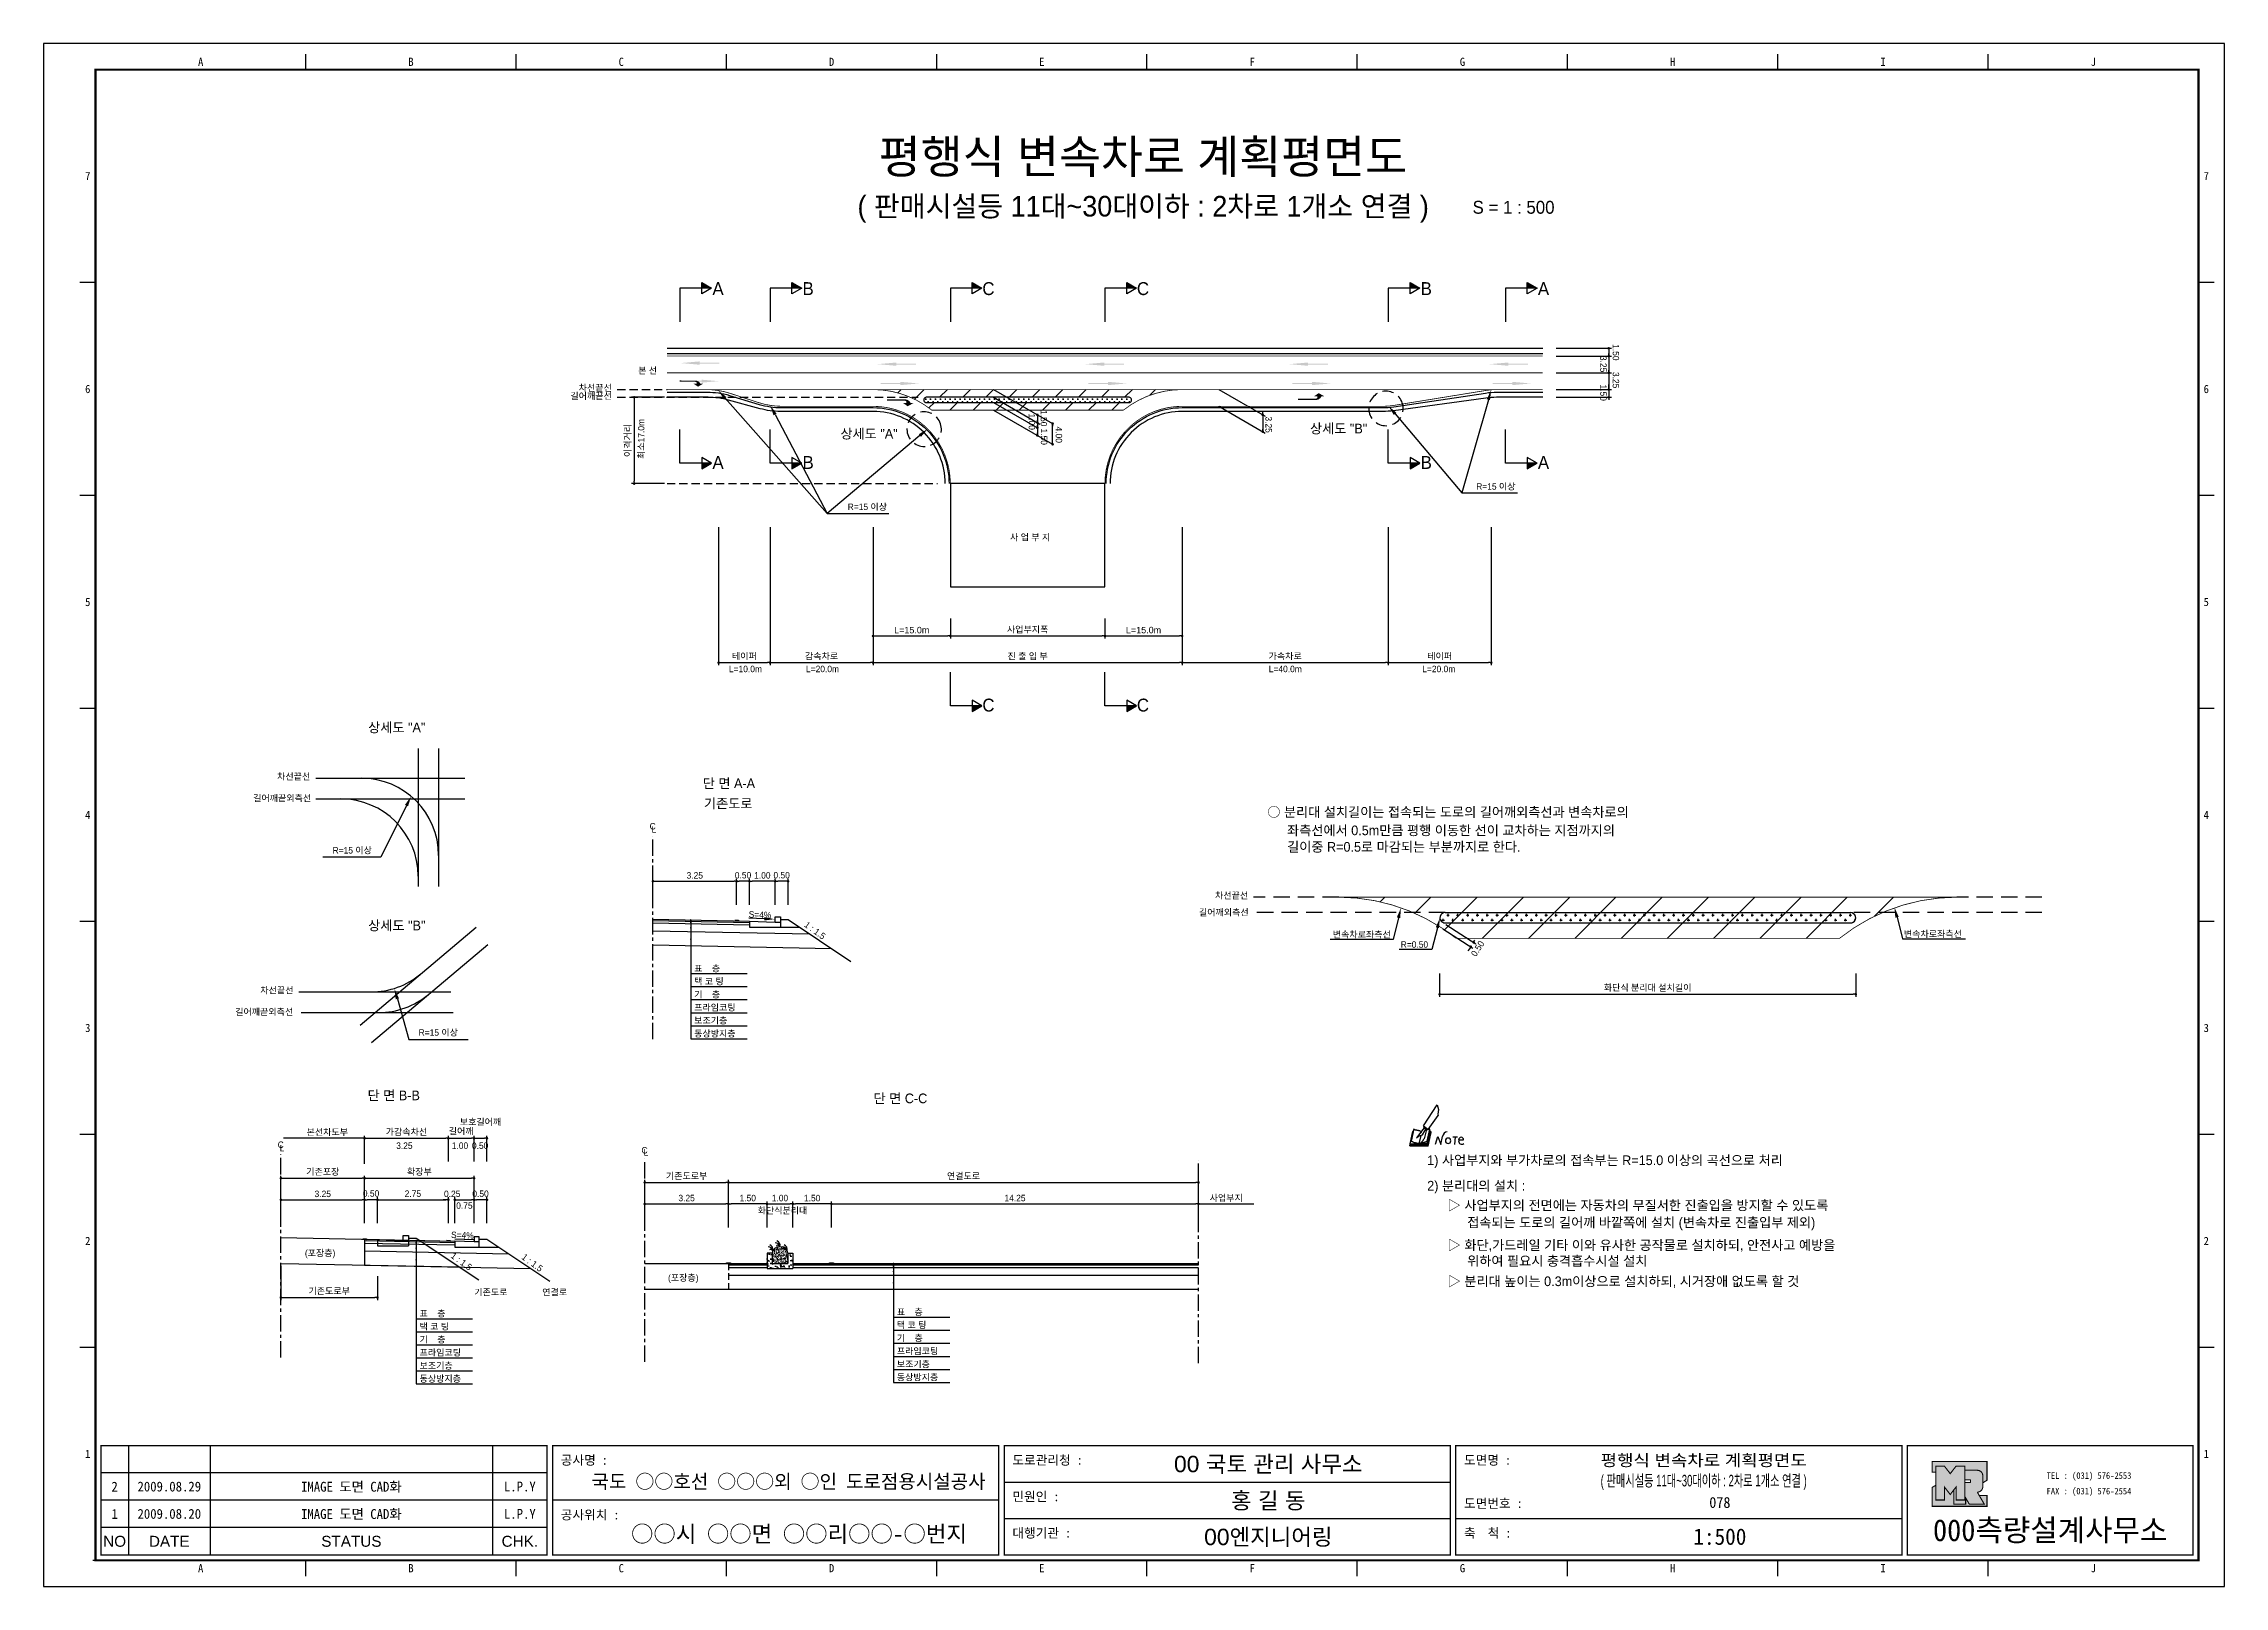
# Model space of a CAD drawing. Header units: millimetres. Extents: x 487 to 911, y -10 to 289.
import ezdxf
from ezdxf.enums import TextEntityAlignment as Align

# ---------------------------------------------------------------- set-up
doc = ezdxf.new("R2010")
doc.units = ezdxf.units.MM
doc.linetypes.add('CENTER', pattern=[50.8, 31.75, -6.35, 6.35, -6.35])
doc.linetypes.add('HIDDEN', pattern=[9.525, 6.35, -3.175])
for name, color, linetype in [('CC-GSTR-0004', 4, 'Continuous'), ('CM-LANE-0030', 30, 'Continuous'), ('CZ-DIMT-0002', 7, 'Continuous'), ('CZ-EXST-0002', 1, 'Continuous'), ('CZ-LIN1-0007', 7, 'Continuous'), ('CZ-LIN2-0003', 3, 'Continuous'), ('CZ-LINE-0001', 7, 'Continuous'), ('CZ-TEXT-BOX0', 7, 'Continuous'), ('TITLE', 7, 'Continuous')]:
    doc.layers.add(name, color=color, linetype=linetype)
doc.styles.add('견고딕', font='arial.ttf')
doc.styles.add('돋움', font='')
doc.styles.add('돋음체', font='')
doc.styles.get('돋움').set_extended_font_data('Dotum')
doc.styles.get('돋음체').set_extended_font_data('DotumChe')

msp = doc.modelspace()

# ---------------------------------------------------------------- texts
at = {"layer": 'CZ-DIMT-0002', "style": '돋움'}
for s, height, p in [('A', 2.5, (618.19, 241.89)), ('B', 2.5, (635.68, 241.89)), ('C', 2.5, (670.68, 241.89)), ('C', 2.5, (700.68, 241.89)), ('B', 2.5, (755.68, 241.89)), ('A', 2.5, (778.44, 241.89)), ('본 선', 1.25, (604.51, 225.99)), ('길어깨끝선', 1.25, (593.56, 221.04)), ('차선끝선', 1.25, (594.36, 222.63)), ('상세도 "A"', 1.875, (647.51, 213.73)), ('상세도 "B"', 1.875, (738.67, 214.73)), ('A', 2.5, (618.19, 208.15)), ('B', 2.5, (635.68, 208.15)), ('B', 2.5, (755.68, 208.15)), ('A', 2.5, (778.44, 208.15)), ('R=15 이상', 1.25, (769.19, 203.5)), ('R=15 이상', 1.25, (647.18, 199.54)), ('사 업 부 지', 1.25, (678.78, 193.64)), ('L=10.0m', 1.25, (623.51, 168.08)), ('L=20.0m', 1.25, (638.47, 168.08)), ('L=40.0m', 1.25, (728.31, 168.08)), ('L=20.0m', 1.25, (758.11, 168.08)), ('C', 2.5, (670.68, 161.07)), ('C', 2.5, (700.68, 161.07)), ('차선끝선', 1.25, (535.8, 147.21)), ('길어깨끝외측선', 1.25, (533.57, 143.02)), ('C', 1.25, (605.5, 137.56)), ('L', 1.25, (605.76, 136.91)), ('R=15 이상', 1.25, (547.18, 132.89)), ('차선끝선', 1.25, (717.89, 124.13)), ('차선끝선', 1.25, (532.54, 105.73)), ('길어깨끝외측선', 1.25, (530.08, 101.55)), ('R=15 이상', 1.25, (563.88, 97.53)), ('C', 1.25, (533.29, 75.76)), ('L', 1.25, (533.55, 75.1)), ('C', 1.25, (603.92, 74.68)), ('L', 1.25, (604.18, 74.28))]:
    msp.add_text(s, height=height, dxfattribs=at).set_placement(p, align=Align.MIDDLE_CENTER)
for s, rotation, p in [('3.25', 270, (789.44, 228.83)), ('1.50', 270, (791.87, 231.11)), ('3.25', 270, (791.87, 225.72)), ('1.50', 270, (789.44, 223.28)), ('최소17.0m', 90, (603.89, 208.83))]:
    msp.add_text(s, height=1.25, rotation=rotation, dxfattribs=at).set_placement(p)
for s, p in [('○ 분리대 설치길이는 접속되는 도로의 길어깨외측선과 변속차로의', (724.81, 140.32)), ('좌측선에서 0.5m만큼 평행 이동한 선이 교차하는 지점까지의', (728.66, 136.76)), ('길이중 R=0.5로 마감되는 부분까지로 한다.', (728.66, 133.56)), ('1) 사업부지와 부가차로의 접속부는 R=15.0 이상의 곡선으로 처리', (755.86, 72.74)), ('2) 분리대의 설치 :', (755.86, 67.8)), ('▷ 사업부지의 전면에는 자동차의 무질서한 진출입을 방지할 수 있도록', (759.84, 64)), ('접속되는 도로의 길어깨 바깥쪽에 설치 (변속차로 진출입부 제외)', (763.62, 60.67)), ('▷ 화단,가드레일 기타 이와 유사한 공작물로 설치하되, 안전사고 예방을', (759.84, 56.27)), ('위하여 필요시 충격흡수시설 설치', (763.62, 53.21)), ('▷ 분리대 높이는 0.3m이상으로 설치하되, 시거장애 없도록 할 것', (759.84, 49.26))]:
    msp.add_text(s, height=1.875, dxfattribs=at).set_placement(p, align=Align.MIDDLE_LEFT)
for s, rotation, p in [('S=4%', 357.7094, (626.34, 120.39)), ('1 : 1.5', 323.8881, (637, 117.35)), ('S=4%', 357.7094, (568.56, 58.2)), ('1 : 1.5', 323.8881, (568.38, 53.11)), ('1 : 1.5', 323.8881, (582.13, 52.86))]:
    msp.add_text(s, height=1.25, rotation=rotation, dxfattribs=at).set_placement(p, align=Align.MIDDLE_CENTER)
for s, p in [('길어깨외측선', (711.54, 120.22)), ('변속차로좌측선', (737.53, 115.93)), ('R=0.50', (750.72, 113.98)), ('변속차로좌측선', (848.4, 116.03)), ('표    층', (613.55, 109.36)), ('택 코 팅', (613.55, 106.83)), ('프라임코팅', (613.55, 101.77)), ('기    층', (613.55, 104.3)), ('보조기층', (613.55, 99.24)), ('동상방지층', (613.55, 96.7)), ('3.25', (555.71, 74.95)), ('1.00', (566.5, 74.95)), ('0.50', (570.41, 74.95)), ('화단식분리대', (625.86, 62.38)), ('사업부지', (713.62, 64.79)), ('(포장층)', (537.98, 54.11)), ('기존도로', (570.87, 46.51)), ('연결로', (584.06, 46.51)), ('(포장층)', (608.48, 49.32)), ('표    층', (560.24, 42.39)), ('표    층', (652.89, 42.67)), ('기    층', (560.24, 37.33)), ('택 코 팅', (560.24, 39.86)), ('기    층', (652.89, 37.61)), ('택 코 팅', (652.89, 40.14)), ('프라임코팅', (560.24, 34.8)), ('프라임코팅', (652.89, 35.08)), ('보조기층', (652.89, 32.54)), ('보조기층', (560.24, 32.26)), ('동상방지층', (560.24, 29.73)), ('동상방지층', (652.89, 30.01))]:
    msp.add_text(s, height=1.25, dxfattribs=at).set_placement(p)
at = {"layer": 'CZ-DIMT-0002', "char_height": 1.25, "attachment_point": 5, "style": '돋움'}
for s, insert, rotation in [('1.00', (679.11, 216.06), 270), ('1.50', (681.43, 216.73), 270), ('3.25', (725.08, 215.49), 270), ('1.50', (681.47, 213.15), 270), ('4.00', (684.36, 213.53), 270), ('\\A1;0.50', (765.66, 113.81), 57.1401)]:
    msp.add_mtext(s, dxfattribs=dict(at, insert=insert, rotation=rotation))
at = {"layer": 'CZ-DIMT-0002', "insert": (542.33, 78.14), "char_height": 1.25, "attachment_point": 5, "style": '돋움'}
msp.add_mtext('본선차도부', dxfattribs=at)
at = {"layer": 'CZ-LINE-0001', "insert": (600.71, 212.42), "char_height": 1.25, "attachment_point": 5, "rotation": 90, "style": '돋움'}
msp.add_mtext('\\A1;이격거리', dxfattribs=at)
at = {"layer": 'CZ-LINE-0001', "char_height": 1.25, "attachment_point": 5, "style": '돋움'}
for s, insert in [('\\A1;{\\fArial|b0|i0|c0|p32;L=15.0m}', (655.79, 175.62)), ('\\A1;사업부지폭', (678.29, 175.67)), ('\\A1;{\\fArial|b0|i0|c0|p32;L=15.0m}', (700.79, 175.62)), ('\\A1;테이퍼', (623.29, 170.5)), ('\\A1;감속차로', (638.29, 170.5)), ('\\A1;진 출 입 부', (678.29, 170.5)), ('\\A1;가속차로', (728.29, 170.5)), ('\\A1;테이퍼', (758.29, 170.5)), ('\\A1;3.25', (613.67, 128.02)), ('\\A1;0.50', (623.04, 128.05)), ('\\A1;1.00', (626.79, 128.02)), ('\\A1;0.50', (630.54, 128.05)), ('\\A1;화단식 분리대 설치길이', (798.65, 106.16)), ('\\A1;보호길어깨', (572.08, 80.11)), ('\\A1;가감속차선', (557.7, 78.19)), ('\\A1;길어깨', (568.33, 78.32)), ('\\A1;기존포장', (541.45, 70.45)), ('\\A1;확장부', (560.2, 70.45)), ('\\A1;기존도로부', (612.09, 69.63)), ('\\A1;연결도로', (665.84, 69.62)), ('\\A1;3.25', (541.45, 66.21)), ('\\A1;0.50', (550.83, 66.29)), ('\\A1;2.75', (558.95, 66.25)), ('\\A1;0.25', (566.58, 66.22)), ('\\A1;0.75', (568.95, 63.94)), ('\\A1;0.50', (572.08, 66.24)), ('\\A1;3.25', (612.09, 65.4)), ('\\A1;1.50', (623.96, 65.4)), ('\\A1;1.00', (630.21, 65.4)), ('\\A1;1.50', (636.46, 65.4)), ('\\A1;14.25', (675.84, 65.4)), ('\\A1;기존도로부', (542.7, 47.3))]:
    msp.add_mtext(s, dxfattribs=dict(at, insert=insert))
at = {"layer": 'CZ-TEXT-BOX0', "style": '돋움'}
for s, p in [('상세도 "A"', (555.82, 156.73)), ('단 면 A-A', (620.3, 145.89)), ('기존도로', (620.16, 141.99)), ('상세도 "B"', (555.83, 118.3)), ('단 면 B-B', (555.23, 85.32)), ('단 면 C-C', (653.59, 84.75))]:
    msp.add_text(s, height=1.875, dxfattribs=at).set_placement(p, align=Align.MIDDLE_CENTER)
at = {"layer": 'TITLE', "color": 3, "linetype": 'Continuous', "style": '돋음체'}
for s, p in [('A', (517.75, 285.9)), ('B', (558.58, 285.9)), ('C', (599.4, 285.9)), ('D', (640.23, 285.9)), ('E', (681.05, 285.9)), ('F', (721.88, 285.9)), ('G', (762.7, 285.9)), ('H', (803.52, 285.9)), ('I', (844.35, 285.9)), ('J', (885.17, 285.9)), ('7', (495.83, 263.73)), ('7', (907.1, 263.73)), ('6', (495.83, 222.4)), ('6', (907.1, 222.4)), ('5', (495.83, 181.07)), ('5', (907.1, 181.07)), ('4', (495.83, 139.74)), ('4', (907.1, 139.74)), ('3', (495.83, 98.41)), ('3', (907.1, 98.41)), ('2', (495.83, 57.09)), ('2', (907.1, 57.09)), ('1', (495.83, 15.76)), ('1', (907.1, 15.76)), ('A', (517.75, -6.42)), ('B', (558.58, -6.42)), ('C', (599.4, -6.42)), ('D', (640.23, -6.42)), ('E', (681.05, -6.42)), ('F', (721.88, -6.42)), ('G', (762.7, -6.42)), ('H', (803.52, -6.42)), ('I', (844.35, -6.42)), ('J', (885.17, -6.42))]:
    msp.add_text(s, height=1.59, dxfattribs=at).set_placement(p, align=Align.MIDDLE)
at = {"layer": 'TITLE', "style": '돋움'}
for s, height, p in [('평행식 변속차로 계획평면도', 6.5, (700.68, 267.51)), ('( 판매시설등 11대~30대이하 : 2차로 1개소 연결 )', 4, (700.72, 257.88))]:
    msp.add_text(s, height=height, dxfattribs=at).set_placement(p, align=Align.MIDDLE_CENTER)
msp.add_text('S = 1 : 500', height=2.5, dxfattribs=at).set_placement((764.67, 257.67), align=Align.MIDDLE_LEFT)
at = {"layer": 'TITLE', "style": '돋음체'}
for s, p in [('공사명 : ', (587.66, 13.66)), ('도로관리청 :', (675.34, 13.66)), ('도면명 :', (763.01, 13.66)), ('민원인 :', (675.34, 6.58)), ('공사위치 :', (587.66, 3.04)), ('도면번호 :', (763.01, 5.26)), ('대행기관 :', (675.34, -0.49)), ('축  척 :', (763.01, -0.49))]:
    msp.add_text(s, height=1.804, dxfattribs=at).set_placement(p)
at = {"layer": 'TITLE', "color": 7, "linetype": 'Continuous'}
for s, height, style, p in [('00 국토 관리 사무소', 3.1832, '견고딕', (725.01, 13.83)), ('국도 ○○호선 ○○○외 ○인 도로점용시설공사', 2.7, '돋음체', (631.88, 10.44)), ('홍 길 동', 3.183, '견고딕', (725.01, 6.76)), ('○○시 ○○면 ○○리○○-○번지', 3.1832, '돋음체', (633.91, 0.28)), ('00엔지니어링', 3.183, '견고딕', (725.01, -0.32))]:
    msp.add_text(s, height=height, dxfattribs=dict(at, style=style)).set_placement(p, align=Align.MIDDLE)
at = {"layer": 'TITLE', "style": '돋움'}
for s, width, p, p2 in [('평행식 변속차로 계획평면도', 1.010039, (789.54, 13.4), (829.54, 13.4)), ('( 판매시설등 11대~30대이하 : 2차로 1개소 연결 )', 0.563246, (789.54, 9.45), (829.54, 9.45))]:
    msp.add_text(s, height=2.25, dxfattribs=dict(at, width=width)).set_placement(p, p2, align=Align.FIT)
at = {"layer": 'TITLE', "color": 1, "linetype": 'Continuous', "style": '돋음체'}
msp.add_text('2', height=1.91, dxfattribs=at).set_placement((501.05, 9.41), align=Align.MIDDLE)
at = {"layer": 'TITLE', "linetype": 'Continuous'}
for s, height, style, p in [('2009.08.29', 1.91, '돋음체', (511.66, 9.41)), ('L.P.Y', 1.91, '돋음체', (579.71, 9.41)), ('1', 1.91, '돋음체', (501.05, 4.11)), ('2009.08.20', 1.91, '돋음체', (511.66, 4.11)), ('L.P.Y', 1.91, '돋음체', (579.71, 4.11)), ('078', 2.122, '돋음체', (812.68, 6.32)), ('1:500', 3.183, '돋음체', (812.68, -0.32)), ('NO', 2.122, '견고딕', (501.05, -1.2)), ('DATE', 2.122, '견고딕', (511.66, -1.2)), ('STATUS', 2.122, '견고딕', (547.01, -1.2)), ('CHK.', 2.122, '견고딕', (579.71, -1.2))]:
    msp.add_text(s, height=height, dxfattribs=dict(at, style=style)).set_placement(p, align=Align.MIDDLE)
at = {"layer": 'TITLE', "style": '돋음체'}
for p in [(547.01, 9.41), (547.01, 4.11)]:
    msp.add_text('IMAGE 도면 CAD화', height=1.9099, dxfattribs=at).set_placement(p, align=Align.MIDDLE)
at = {"layer": 'TITLE', "color": 180, "style": '돋음체'}
for s, p in [('TEL : (031) 576-2553', (876.11, 10.92)), ('FAX : (031) 576-2554', (876.11, 7.9))]:
    msp.add_text(s, height=1.2733, dxfattribs=at).set_placement(p)
msp.add_text('000측량설계사무소', height=4.244, dxfattribs=at).set_placement((876.81, -1.17), align=Align.CENTER)

# ---------------------------------------------------------------- blocks, each defined once
blk = doc.blocks.new('note')
for p, q in [((0.85, 3.5), (3.53, 7.57)), ((1.8, 2.79), (3.74, 5.46)), ((3.53, 7.57), (3.8, 6.64)), ((3.8, 6.64), (3.69, 5.72)), ((3.69, 5.72), (3.74, 5.46)), ((-1.24, 2.36), (-1.77, 0)), ((-1.77, 0), (1.77, 0)), ((-1.77, 0), (-1.77, -0.3)), ((-1.53, 0.52), (-1.55, 0.54)), ((-1.01, 2.9), (-1.53, 0.52)), ((-1.48, 0.48), (-1.53, 0.52)), ((-1.43, 0.44), (-1.48, 0.48)), ((-1.38, 0.41), (-1.43, 0.44)), ((-1.33, 0.4), (-1.38, 0.41)), ((-1.27, 0.37), (-1.33, 0.4)), ((-1.22, 0.35), (-1.27, 0.37)), ((-1.13, 2.36), (-1.24, 2.36)), ((-1.17, 0.33), (-1.22, 0.35)), ((-1.12, 0.32), (-1.17, 0.33)), ((-1.02, 0.25), (-1.12, 0.32)), ((-0.97, 0.22), (-1.02, 0.25)), ((-1, 2.9), (-1.01, 2.9)), ((-0.98, 2.85), (-1, 2.9)), ((-0.95, 2.8), (-0.98, 2.85)), ((-0.93, 0.21), (-0.97, 0.22)), ((-0.9, 2.75), (-0.95, 2.8)), ((-0.88, 0.19), (-0.93, 0.21)), ((-0.85, 2.72), (-0.9, 2.75)), ((-0.8, 0.18), (-0.88, 0.19)), ((-0.79, 2.69), (-0.85, 2.72)), ((-0.75, 0.17), (-0.8, 0.18)), ((-0.74, 2.68), (-0.79, 2.69)), ((-0.7, 0.16), (-0.75, 0.17)), ((-0.69, 2.65), (-0.74, 2.68)), ((-0.64, 0.15), (-0.7, 0.16)), ((-0.64, 2.65), (-0.69, 2.65)), ((-0.59, 2.63), (-0.64, 2.65)), ((-0.58, 0.14), (-0.64, 0.15)), ((-0.54, 2.62), (-0.59, 2.63)), ((-0.53, 0.13), (-0.58, 0.14)), ((-0.48, 2.61), (-0.54, 2.62)), ((-0.48, 0.12), (-0.53, 0.13)), ((-0.43, 2.61), (-0.48, 2.61)), ((-0.43, 0.11), (-0.48, 0.12)), ((0.75, 2.77), (-0.46, 1.16)), ((0.37, 2.24), (-0.46, 1.16)), ((-0.46, 1.16), (-0.08, 1.47)), ((-0.38, 2.59), (-0.43, 2.61)), ((-0.38, 0.08), (-0.43, 0.11)), ((-0.33, 2.59), (-0.38, 2.59)), ((-0.29, 0.06), (-0.38, 0.08)), ((-0.27, 2.58), (-0.33, 2.59)), ((-0.23, 0.05), (-0.29, 0.06)), ((-0.22, 2.57), (-0.27, 2.58)), ((-0.16, 0.04), (-0.23, 0.05)), ((-0.17, 2.56), (-0.22, 2.57)), ((-0.12, 2.55), (-0.17, 2.56)), ((-0.11, 0.03), (-0.16, 0.04)), ((-0.07, 2.53), (-0.12, 2.55)), ((-0.04, 0.02), (-0.11, 0.03)), ((-0.08, 1.47), (0.72, 1.75)), ((-0.01, 2.51), (-0.07, 2.53)), ((-0.05, -0.3), (-0.05, 0)), ((0, 0), (-0.04, 0.02)), ((0.04, 2.5), (-0.01, 2.51)), ((0.37, 1.63), (0, 0)), ((0, 0), (1.6, 0.53)), ((0, 0), (1.65, 0.18)), ((0, 0.01), (0.06, 0.04)), ((0, -0.3), (0, 0)), ((0.09, 2.48), (0.04, 2.5)), ((0.05, -0.3), (0.05, 0)), ((0.06, 0.04), (0.11, 0.07)), ((0.14, 2.48), (0.09, 2.48)), ((0.11, 0.07), (0.16, 0.09)), ((0.2, 2.47), (0.14, 2.48)), ((0.16, 0.09), (0.21, 0.12)), ((0.26, 2.43), (0.18, 2.46)), ((0.21, 0.12), (0.27, 0.14)), ((0.34, 2.4), (0.26, 2.43)), ((0.27, 0.14), (0.36, 0.19)), ((0.45, 2.37), (0.34, 2.4)), ((0.36, 0.19), (0.41, 0.22)), ((0.41, 0.22), (0.46, 0.27)), ((0.46, 0.27), (0.51, 0.3)), ((0.51, 0.3), (0.56, 0.34)), ((0.56, 0.34), (0.6, 0.4)), ((0.6, 0.4), (0.64, 0.45)), ((0.64, 0.45), (0.67, 0.51)), ((0.67, 0.51), (0.74, 0.58)), ((0.72, 1.75), (1.16, 2.53)), ((0.74, 0.58), (0.79, 0.63)), ((1, 3.1), (0.75, 2.77)), ((0.79, 0.63), (0.83, 0.68)), ((0.83, 0.68), (0.86, 0.73)), ((0.85, 3.5), (1.8, 2.79)), ((1, 3.4), (0.85, 3.21)), ((0.85, 3.21), (1.52, 2.71)), ((0.86, 0.73), (0.89, 0.79)), ((0.89, 0.84), (0.92, 0.89)), ((0.89, 0.79), (0.89, 0.84)), ((0.92, 0.89), (0.96, 0.95)), ((0.96, 0.95), (1.01, 0.97)), ((1.47, 2.74), (1.01, 0.97)), ((1.16, 2.53), (1.37, 2.82)), ((2.13, 2.84), (1.44, 2.63)), ((1.52, 2.71), (1.66, 2.9)), ((1.6, 0.53), (2.13, 2.84)), ((1.65, 0.18), (2.19, 2.48)), ((1.77, 0), (2.3, 2.36)), ((1.77, -0.3), (2.3, 2.07)), ((1.77, -0.38), (2.3, 1.99)), ((1.77, -0.44), (2.3, 1.93)), ((1.77, 0), (1.77, -0.3)), ((2.19, 2.48), (2.04, 2.47)), ((2.3, 2.36), (2.16, 2.36)), ((2.3, 2.36), (2.3, 2.07)), ((3.21, -0.08), (3.68, 1.4)), ((3.68, 1.4), (4.26, -0.14)), ((4.26, -0.14), (4.56, 1.44)), ((6.55, 1.34), (7.46, 1.34)), ((7.01, 1.34), (6.87, -0.11)), ((7.71, 0.77), (7.71, 0.55)), ((7.71, 0.77), (8.67, 0.77)), ((-1.77, -0.3), (1.77, -0.3)), ((-1.77, -0.43), (-1.77, -0.3)), ((-1.77, -0.37), (1.77, -0.37)), ((-1.77, -0.43), (1.77, -0.43))]:
    blk.add_line(p, q)
for centre, major_axis, start_param, end_param in [((0.4, 2.31), (0.0702, 0.0702), 3.283946, 6.425539), ((5.68, 1.23), (-0.806, 0.806), -0.591174, 0.597824), ((5.66, 0.58), (-0.378, 0.378), 3.926991, 10.210176), ((8.3, 0.49), (0.422, 0.422), 2.265602, 4.634911), ((8.19, 0.77), (-0.342, 0.342), 3.926991, 7.068583)]:
    blk.add_ellipse(centre, major_axis=major_axis, ratio=1, start_param=start_param, end_param=end_param)
blk = doc.blocks.new('_Dot')
at = {"color": 0, "linetype": 'ByBlock', "lineweight": -2}
blk.add_line((-0.5, 0), (-1, 0), dxfattribs=at)
at = {"color": 0, "linetype": 'ByBlock', "const_width": 0.5}
blk.add_lwpolyline([(-0.25, 0, 1), (0.25, 0, 1)], format="xyb", close=True, dxfattribs=at)

# ---------------------------------------------------------------- hatches: boundary and pattern name
at = {"layer": 'CM-LANE-0030'}
h = msp.add_hatch(dxfattribs=at)
h.set_pattern_fill('ANSI31', color=256, style=0)
h.set_pattern_definition([(45, (64.0285, -8.1862), (-2.245064, 2.245064), [])])
h.paths.add_polyline_path([(708.29, 222.3), (648.29, 222.3, -0.170323), (659.69, 218.3), (696.89, 218.3, -0.170323)])
h.paths.add_polyline_path([(697.97, 220.8, -0.750696), (698.24, 219.88, 0.001926), (698.11, 219.8), (658.46, 219.8, 0.001926), (658.34, 219.88, -0.750696), (658.61, 220.8)], flags=16)
h = msp.add_hatch(dxfattribs=at)
h.set_pattern_fill('ANSI31', color=256, scale=2, style=0)
h.set_pattern_definition([(45, (-567.1635, -337.855), (-4.490128, 4.490128), [])])
h.paths.add_polyline_path([(738.69, 123.79, -0.170323), (761.49, 115.79), (835.88, 115.79, -0.170323), (858.69, 123.79)])
at = {"layer": 'CZ-EXST-0002'}
h = msp.add_hatch(dxfattribs=at)
h.set_pattern_fill('AR-SAND', color=256, scale=0.01, style=0)
h.set_pattern_definition([(37.5, (-480.40765, 3535.55285), (-0.016000313, 0.489413237), [0, -0.38608, 0, -0.4318, 0, -0.41275]), (7.5, (-480.40765, 3535.55285), (0.44952328, 0.7168251), [0, -0.20828, 0, -0.34798, 0, -0.13335]), (327.5, (-480.72007, 3535.55285), (0.79099237, 0.001437185), [0, -0.127, 0, -0.4572, 0, -0.5969]), (317.5, (-480.7201, 3535.55285), (0.76355645, 0.22292932), [0, -0.0635, 0, -0.29972, 0, -0.3429])])
edge = h.paths.add_edge_path()
edge.add_ellipse((630.21, 54.71), major_axis=(-1.5, 0), ratio=0.829212, start_angle=180, end_angle=360)
edge.add_line((628.71, 54.71), (628.71, 52.71))
edge.add_line((628.71, 52.71), (631.71, 52.71))
edge.add_line((631.71, 52.71), (631.71, 54.71))
h = msp.add_hatch(dxfattribs=at)
h.set_pattern_fill('AR-CONC', color=256, scale=0.01, style=0)
h.set_pattern_definition([(50, (-480.4076, 3535.5528), (1.8218467, -0.15939086), [0.1905, -2.0955]), (355, (-480.4076, 3535.5528), (-0.3524283, 1.9105664), [0.1524, -1.6764]), (100.451, (-480.2558, 3535.5396), (1.469425, 1.7511669), [0.1619, -1.7809]), (46.1842, (-480.4076, 3536.0608), (2.7107904, -0.4204233), [0.28575, -3.14325]), (96.6356, (-480.1818, 3536.0258), (2.3740423, 2.4742556), [0.24285, -2.67135]), (351.184, (-480.4076, 3536.0608), (2.374046, 2.4742512), [0.2286, -2.5146]), (21, (-480.1536, 3535.9338), (1.5161488, -1.0226552), [0.1905, -2.0955]), (326, (-480.1536, 3535.9338), (0.6180203, 1.8418797), [0.1524, -1.6764]), (71.4514, (-480.0273, 3535.8486), (2.1341649, 0.8192286), [0.1619, -1.7809]), (37.5, (-480.40765, 3535.55285), (0.03088603, 0.84555039), [0, -1.65608, 0, -1.7018, 0, -1.68275]), (7.5, (-480.40765, 3535.55285), (0.66819663, 1.00180575), [0, -0.97028, 0, -1.61798, 0, -0.64135]), (327.5, (-480.9741, 3535.55285), (1.35590595, -0.05728744), [0, -0.635, 0, -1.9812, 0, -2.6289]), (317.5, (-481.2281, 3535.5528), (1.4812918, 0.2542649), [0, -0.8255, 0, -1.31572, 0, -1.8669])])
h.paths.add_polyline_path([(632.71, 51.71), (632.71, 54.71), (631.71, 54.71), (631.71, 52.71), (628.71, 52.71), (628.71, 54.71), (627.71, 54.71), (627.71, 51.71)])
at = {"layer": 'CZ-LIN1-0007'}
for points in [[(614.59, 227.76), (614.59, 227.55), (618.42, 227.55), (618.42, 227.33), (614.59, 227.33), (614.59, 227.12), (610.94, 227.44)], [(652.83, 227.55), (652.83, 227.34), (656.65, 227.34), (656.65, 227.12), (652.83, 227.12), (652.83, 226.91), (649.18, 227.23)], [(693.15, 227.55), (693.15, 227.34), (696.97, 227.34), (696.97, 227.12), (693.15, 227.12), (693.15, 226.91), (689.5, 227.23)], [(732.75, 227.55), (732.75, 227.34), (736.58, 227.34), (736.58, 227.12), (732.75, 227.12), (732.75, 226.91), (729.1, 227.23)], [(771.63, 227.55), (771.63, 227.34), (775.46, 227.34), (775.46, 227.12), (771.63, 227.12), (771.63, 226.91), (767.98, 227.23)], [(613.86, 224.04, -0.267976), (614.76, 223.44), (615.32, 223.44), (614.29, 222.86), (613.45, 223.43), (614.06, 223.44, 0.504994), (613.79, 223.8), (610.74, 223.82), (610.74, 224.06)], [(614.99, 224.22), (614.99, 224.02), (611.56, 224.02), (611.56, 223.83), (614.99, 223.83), (614.99, 223.64), (618.26, 223.93)], [(653.55, 223.8), (653.55, 223.59), (649.73, 223.59), (649.73, 223.37), (653.55, 223.37), (653.55, 223.16), (657.2, 223.48)], [(654.53, 220.4, -0.267976), (655.56, 219.72), (656.19, 219.72), (655.01, 219.06), (654.07, 219.71), (654.76, 219.72, 0.504994), (654.46, 220.13), (650.99, 220.15), (650.99, 220.43)], [(693.87, 223.8), (693.87, 223.59), (690.05, 223.59), (690.05, 223.37), (693.87, 223.37), (693.87, 223.16), (697.52, 223.48)], [(733.48, 223.8), (733.48, 223.59), (729.65, 223.59), (729.65, 223.37), (733.48, 223.37), (733.48, 223.16), (737.13, 223.48)], [(734.31, 220.27, 0.267976), (735.33, 220.96), (735.96, 220.96), (734.79, 221.61), (733.85, 220.96), (734.54, 220.96, -0.504994), (734.23, 220.54), (730.77, 220.52), (730.77, 220.25)], [(772.36, 223.8), (772.36, 223.59), (768.54, 223.59), (768.54, 223.37), (772.36, 223.37), (772.36, 223.16), (776.01, 223.48)], [(622.17, 119.2), (622.17, 119.33), (621.42, 119.34), (621.42, 119.22)], [(549.95, 57.39), (549.95, 57.52), (549.2, 57.53), (549.2, 57.41)], [(566.2, 57.07), (566.2, 57.19), (565.45, 57.21), (565.45, 57.08)], [(620.59, 52.71), (620.59, 52.83), (619.84, 52.83), (619.84, 52.71)], [(640.59, 52.71), (640.59, 52.83), (639.84, 52.83), (639.84, 52.71)]]:
    msp.add_hatch(color=256, dxfattribs=at).paths.add_polyline_path(points)
at = {"layer": 'CZ-LIN2-0003'}
h = msp.add_hatch(dxfattribs=at)
h.set_pattern_fill('CROSS', color=256, scale=0.075, style=0)
h.set_pattern_definition([(0, (64.02854, -8.18623), (0.47625, 0.47625), [0.238125, -0.714375]), (90, (64.1476, -8.3053), (-0.47625, 0.47625), [0.238125, -0.714375])])
h.paths.add_polyline_path([(698.11, 219.8, -0.001926), (698.24, 219.88, 0.750696), (697.97, 220.8), (658.61, 220.8, 0.750696), (658.34, 219.88, -0.001926), (658.46, 219.8)])
h = msp.add_hatch(dxfattribs=at)
h.set_pattern_fill('CROSS', color=256, scale=0.15, style=0)
h.set_pattern_definition([(0, (-567.1635, -337.8549), (0.9525, 0.9525), [0.47625, -1.42875]), (90, (-566.9254, -338.0931), (-0.9525, 0.9525), [0.47625, -1.42875])])
h.paths.add_polyline_path([(759.33, 120.79, 0.750696), (758.79, 118.95, -0.001926), (759.03, 118.79), (838.34, 118.79, -0.001926), (838.58, 118.95, 0.750696), (838.05, 120.79)])
at = {"layer": 'CZ-LINE-0001'}
for points in [[(615.03, 243.07), (615.03, 241.97), (616.94, 241.97)], [(632.53, 243.07), (632.53, 241.97), (634.43, 241.97)], [(667.53, 243.07), (667.53, 241.97), (669.43, 241.97)], [(697.53, 243.07), (697.53, 241.97), (699.43, 241.97)], [(752.53, 243.07), (752.53, 241.97), (754.43, 241.97)], [(775.29, 243.07), (775.29, 241.97), (777.19, 241.97)], [(616.94, 208.01), (615.03, 208.01), (615.03, 206.92)], [(634.43, 208.01), (632.53, 208.01), (632.53, 206.92)], [(754.43, 208.01), (752.53, 208.01), (752.53, 206.92)], [(777.19, 208.01), (775.29, 208.01), (775.29, 206.92)], [(669.43, 160.94), (667.53, 160.94), (667.53, 159.84)], [(699.43, 160.94), (697.53, 160.94), (697.53, 159.84)]]:
    msp.add_hatch(color=256, dxfattribs=at).paths.add_polyline_path(points)
at = {"layer": 'TITLE', "ltscale": 150}
h = msp.add_hatch(color=8, dxfattribs=at)
edge = h.paths.add_edge_path()
edge.add_line((864.54, 14.28), (853.87, 14.28))
edge.add_line((853.87, 14.28), (853.87, 12.2))
edge.add_line((853.87, 12.2), (854.58, 12.2))
edge.add_line((854.58, 12.2), (854.58, 13.38))
edge.add_line((854.58, 13.38), (856.27, 13.38))
edge.add_line((856.27, 13.38), (857.4, 11.92))
edge.add_line((857.4, 11.92), (858.53, 13.38))
edge.add_line((858.53, 13.38), (860.22, 13.38))
edge.add_line((860.22, 13.38), (860.22, 12.58))
edge.add_line((860.22, 12.58), (862.66, 12.58))
edge.add_arc((862.66, 11.51), 1.07, 0, 90, ccw=False)
edge.add_line((863.72, 11.51), (863.72, 10.14))
edge.add_line((863.72, 10.14), (864.54, 10.65))
edge.add_line((864.54, 10.65), (864.54, 14.28))
h.paths.add_polyline_path([(858.08, 8.76), (857.4, 7.88), (856.27, 9.33), (856.27, 6.82), (854.58, 6.82), (854.58, 9.67), (853.87, 9.23), (853.87, 5.59), (864.54, 5.59), (864.54, 7.67), (863.04, 7.67), (864, 6.02), (861.09, 6.02), (860.39, 7.23), (860.39, 6.02), (858.08, 6.02)])
msp.add_hatch(color=5, dxfattribs=at).paths.add_polyline_path([(860.22, 13.38), (858.53, 13.38), (857.4, 11.92), (856.27, 13.38), (854.58, 13.38), (854.58, 6.82), (856.27, 6.82), (856.27, 9.33), (857.4, 7.88), (858.53, 9.33), (858.53, 6.82), (860.22, 6.82)])
h = msp.add_hatch(color=161, dxfattribs=at)
edge = h.paths.add_edge_path()
edge.add_arc((862.66, 11.51), 1.07, 360, 450)
edge.add_line((862.66, 12.58), (860.22, 12.58))
edge.add_line((860.22, 12.58), (860.22, 10.73))
edge.add_line((860.22, 10.73), (861.21, 10.73))
edge.add_arc((861.21, 10.61), 0.113, 0, 90, ccw=False)
edge.add_line((861.33, 10.61), (861.33, 10.3))
edge.add_arc((861.21, 10.3), 0.113, 270, 360, ccw=False)
edge.add_line((861.21, 10.19), (860.22, 10.19))
edge.add_line((860.22, 10.19), (860.22, 6.82))
edge.add_line((860.22, 6.82), (858.53, 6.82))
edge.add_line((858.53, 6.82), (858.53, 9.33))
edge.add_line((858.53, 9.33), (858.08, 8.76))
edge.add_line((858.08, 8.76), (858.08, 6.02))
edge.add_line((858.08, 6.02), (860.39, 6.02))
edge.add_line((860.39, 6.02), (860.39, 7.23))
edge.add_line((860.39, 7.23), (861.09, 6.02))
edge.add_line((861.09, 6.02), (864, 6.02))
edge.add_line((864, 6.02), (862.66, 8.34))
edge.add_arc((862.66, 9.41), 1.07, 270, 360)
edge.add_line((863.72, 9.41), (863.72, 11.51))

# ---------------------------------------------------------------- linework, layer by layer
at = {"color": 0, "linetype": 'ByBlock', "lineweight": -2}
for p, q in [((791.11, 230.05), (791.11, 229.8)), ((791.11, 229.05), (791.11, 229.3)), ((791.11, 228.55), (791.11, 228.3)), ((791.11, 225.8), (791.11, 226.05)), ((791.11, 225.3), (791.11, 225.05)), ((791.11, 222.55), (791.11, 222.8)), ((791.11, 222.55), (791.11, 222.8)), ((791.11, 220.55), (791.11, 220.3)), ((791.11, 220.55), (791.11, 220.3)), ((680.18, 217.14), (680.18, 216.89)), ((680.18, 216.14), (680.18, 216.39)), ((723.93, 217.64), (723.93, 217.89)), ((723.93, 217.14), (723.93, 216.89)), ((680.18, 215.64), (680.18, 215.39)), ((680.18, 215.14), (680.18, 215.39)), ((680.18, 213.64), (680.18, 213.89)), ((683.14, 215.44), (683.14, 215.19)), ((683.14, 211.94), (683.14, 212.19)), ((723.92, 214.39), (723.92, 214.64)), ((765, 115.24), (765.13, 115.45)), ((764.18, 113.98), (764.05, 113.77)), ((549.33, 77), (549.08, 77)), ((711.71, 64.26), (711.96, 64.26))]:
    msp.add_line(p, q, dxfattribs=at)
at = {"color": 0, "linetype": 'ByBlock', "const_width": 0.25}
for points in [[(791.11, 230.17, 1), (791.11, 230.42, 1)], [(791.11, 228.92, 1), (791.11, 228.67, 1)], [(791.11, 228.67, 1), (791.11, 228.92, 1)], [(791.11, 225.67, 1), (791.11, 225.42, 1)], [(791.11, 225.42, 1), (791.11, 225.67, 1)], [(791.11, 222.42, 1), (791.11, 222.17, 1)], [(791.11, 222.42, 1), (791.11, 222.17, 1)], [(791.11, 220.67, 1), (791.11, 220.92, 1)], [(791.11, 220.67, 1), (791.11, 220.92, 1)], [(680.18, 217.27, 1), (680.18, 217.52, 1)], [(680.18, 216.02, 1), (680.18, 215.77, 1)], [(680.18, 215.77, 1), (680.18, 216.02, 1)], [(683.14, 215.56, 1), (683.14, 215.81, 1)], [(723.93, 217.52, 1), (723.93, 217.27, 1)], [(723.93, 217.27, 1), (723.93, 217.52, 1)], [(680.18, 215.02, 1), (680.18, 214.77, 1)], [(680.18, 213.52, 1), (680.18, 213.27, 1)], [(683.14, 211.81, 1), (683.14, 211.56, 1)], [(723.92, 214.27, 1), (723.92, 214.02, 1)], [(764.25, 114.08, 1), (764.39, 114.29, 1)], [(764.93, 115.13, 1), (764.79, 114.92, 1)], [(549.45, 77, 1), (549.7, 77, 1)], [(711.59, 64.26, 1), (711.34, 64.26, 1)]]:
    msp.add_lwpolyline(points, format="xyb", close=True, dxfattribs=at)
at = {"layer": 'CC-GSTR-0004'}
for p, q in [((624.29, 119.16), (624.29, 117.96)), ((624.29, 119.16), (629.29, 118.96)), ((629.29, 118.96), (629.29, 119.96)), ((629.29, 119.96), (630.29, 119.96)), ((629.29, 118.96), (630.29, 118.96)), ((630.29, 119.96), (630.29, 117.96)), ((624.29, 117.96), (630.29, 117.96))]:
    msp.add_line(p, q, dxfattribs=at)
for points in [[(608.29, 230.3), (778.29, 230.3)], [(608.29, 229.3), (778.29, 229.3)], [(571.83, 56.9), (570.83, 56.9), (567.08, 57.05), (567.08, 55.9), (571.83, 55.9), (571.83, 57.9), (570.83, 57.9), (570.83, 56.9)]]:
    msp.add_lwpolyline(points, dxfattribs=at)
for points in [[(608.29, 221.8), (616.09, 221.8, -0.072993), (620.4, 221.17), (620.4, 221.17), (626.18, 219.43), (626.18, 219.43, 0.072993), (630.49, 218.8), (648.29, 218.8, -0.414214), (663.04, 204.05)], [(662.29, 204.05, 0.414214), (648.29, 218.05), (630.31, 218.05, -0.067192), (626.34, 218.59), (620.24, 220.26, 0.067192), (616.26, 220.8), (608.29, 220.8)], [(693.54, 204.05, -0.414214), (708.29, 218.8), (747.17, 218.8), (747.17, 218.8, 0.03724), (749.39, 218.96), (767.18, 221.63, -0.03724), (769.41, 221.8), (769.41, 221.8), (778.29, 221.8)], [(778.29, 220.8), (769.31, 220.8), (769.31, 220.8, 0.034174), (767.27, 220.66), (749.3, 218.19), (749.3, 218.19, -0.034174), (747.26, 218.05), (747.26, 218.05), (708.29, 218.05, 0.414214), (694.29, 204.05)]]:
    msp.add_lwpolyline(points, format="xyb", dxfattribs=at)
at = {"layer": 'CM-LANE-0030', "const_width": 0.15}
msp.add_lwpolyline([(608.29, 225.55), (778.29, 225.55)], dxfattribs=at)
for points in [[(696.89, 218.3), (659.69, 218.3, 0.170323), (648.29, 222.3), (708.29, 222.3, 0.170323)], [(835.88, 115.79), (761.49, 115.79, 0.170323), (738.69, 123.79), (858.69, 123.79, 0.170323)]]:
    msp.add_lwpolyline(points, format="xyb", close=True, dxfattribs=at)
at = {"layer": 'CZ-EXST-0002'}
for p, q in [((559.97, 152.62), (559.97, 125.84)), ((563.95, 152.62), (563.95, 125.84)), ((540.08, 146.88), (569.02, 146.88)), ((540.08, 142.86), (569.02, 142.86)), ((548.69, 98.97), (571.24, 117.96)), ((550.9, 95.6), (573.5, 114.63)), ((536.81, 105.4), (566.29, 105.4)), ((537.23, 101.4), (566.77, 101.4)), ((533.33, 57.73), (552.08, 57.35)), ((552.08, 57.35), (557.08, 57.15)), ((552.08, 57.35), (552.08, 56.15)), ((552.08, 56.15), (558.08, 56.15)), ((557.08, 58.15), (558.08, 58.15)), ((557.08, 57.15), (557.08, 58.15)), ((557.08, 57.15), (558.08, 57.15)), ((558.08, 58.15), (558.08, 56.15)), ((558.08, 57.65), (559.58, 57.65)), ((559.58, 57.65), (571.78, 49.52)), ((533.33, 52.73), (568, 52.03)), ((603.96, 52.71), (620.21, 52.71)), ((603.96, 47.71), (620.21, 47.71))]:
    msp.add_line(p, q, dxfattribs=at)
at = {"layer": 'CZ-LIN1-0007'}
for p, q in [((621.42, 119.34), (622.17, 119.33)), ((621.42, 119.22), (622.17, 119.2)), ((622.17, 119.33), (622.17, 119.2)), ((549.2, 57.53), (549.95, 57.52)), ((549.2, 57.41), (549.95, 57.39)), ((549.95, 57.52), (549.95, 57.39)), ((565.45, 57.21), (566.2, 57.19)), ((565.45, 57.08), (566.2, 57.07)), ((566.2, 57.19), (566.2, 57.07)), ((619.84, 52.71), (619.84, 52.83)), ((619.84, 52.83), (620.59, 52.83)), ((620.59, 52.71), (619.84, 52.71)), ((620.59, 52.83), (620.59, 52.71)), ((639.84, 52.83), (640.59, 52.83)), ((639.84, 52.71), (639.84, 52.83)), ((640.59, 52.71), (639.84, 52.71)), ((640.59, 52.83), (640.59, 52.71))]:
    msp.add_line(p, q, dxfattribs=at)
at = {"layer": 'CZ-LIN1-0007', "const_width": 0.15}
for points in [[(608.29, 228.8), (778.29, 228.8)], [(632.1, 222.3), (648.29, 222.3)], [(708.29, 222.3), (738.89, 222.3)]]:
    msp.add_lwpolyline(points, dxfattribs=at)
for points in [[(663.29, 204.05, 0.414214), (648.29, 219.05), (630.66, 219.05, -0.07872), (626.03, 219.78), (626.03, 219.78), (620.55, 221.56, 0.07872), (615.91, 222.3), (608.29, 222.3)], [(778.29, 222.3), (769.5, 222.3, 0.040295), (767.09, 222.1), (749.48, 219.24), (749.48, 219.24, -0.040295), (747.08, 219.05), (747.08, 219.05), (708.29, 219.05, 0.414214), (693.29, 204.05)]]:
    msp.add_lwpolyline(points, format="xyb", dxfattribs=at)
at = {"layer": 'CZ-LIN1-0007', "linetype": 'HIDDEN', "const_width": 0.15}
for points in [[(615.91, 222.3), (632.1, 222.3)], [(738.89, 222.3), (769.5, 222.3)]]:
    msp.add_lwpolyline(points, dxfattribs=at)
at = {"layer": 'CZ-LIN1-0007'}
msp.add_ellipse((630.21, 54.71), major_axis=(-1.5, 0), ratio=0.829212, start_param=3.141593, end_param=6.283185, dxfattribs=at)
at = {"layer": 'CZ-LIN2-0003'}
for p, q in [((605.54, 119.54), (624.29, 119.16)), ((605.54, 119.29), (624.29, 118.91)), ((605.54, 118.79), (624.29, 118.41)), ((630.29, 119.46), (631.79, 119.46)), ((631.79, 119.46), (644, 111.33)), ((759.03, 118.79), (838.34, 118.79)), ((759.33, 120.79), (838.05, 120.79)), ((605.54, 117.29), (635.97, 116.68)), ((605.54, 114.54), (640.22, 113.84)), ((630.29, 117.96), (634.04, 117.96)), ((549.58, 57.4), (549.58, 52.4)), ((549.58, 57.4), (567.08, 57.05)), ((549.58, 57.15), (567.08, 56.8)), ((549.58, 56.65), (567.08, 56.3)), ((549.58, 55.15), (577.54, 54.59)), ((571.83, 57.4), (573.33, 57.4)), ((571.83, 55.9), (575.58, 55.9)), ((573.33, 57.4), (585.53, 49.27)), ((549.58, 52.4), (581.79, 51.76)), ((620.21, 52.71), (627.71, 52.71)), ((620.21, 52.46), (627.71, 52.46)), ((620.21, 51.96), (627.71, 51.96)), ((628.71, 54.71), (627.71, 54.71)), ((627.71, 54.71), (627.71, 51.71)), ((627.71, 51.71), (632.71, 51.71)), ((628.71, 54.71), (628.71, 52.71)), ((628.71, 52.71), (631.71, 52.71)), ((631.71, 54.71), (631.71, 52.71)), ((631.71, 54.71), (632.71, 54.71)), ((632.71, 54.71), (632.71, 51.71)), ((632.71, 52.71), (711.46, 52.71)), ((632.71, 52.46), (711.46, 52.46)), ((632.71, 51.96), (711.46, 51.96)), ((620.21, 50.46), (711.46, 50.46)), ((620.21, 47.71), (711.46, 47.71))]:
    msp.add_line(p, q, dxfattribs=at)
msp.add_lwpolyline([(658.34, 219.88, -0.001926), (658.46, 219.8), (698.11, 219.8, -0.001926), (698.24, 219.88, 0.750696), (697.97, 220.8), (658.61, 220.8, 0.750696)], format="xyb", close=True, dxfattribs=at)
msp.add_lwpolyline([(693.29, 204.05), (663.29, 204.05), (663.29, 184.05), (693.29, 184.05)], close=True, dxfattribs=at)
for points in [[(759.03, 118.79, 0.001926), (758.79, 118.95, 0.001926)], [(838.58, 118.95, 0.001926), (838.34, 118.79)]]:
    msp.add_lwpolyline(points, format="xyb", dxfattribs=at)
for centre, radius, start, end in [((548.95, 131.88), 15, 0, 90), ((544.97, 127.86), 15, 0, 90), ((759.33, 119.79), 1, 90, 237.5816), ((838.05, 119.79), 1, 302.4184, 90), ((550.84, 120.4), 15, 270, 310.097), ((552.3, 116.4), 15, 270, 310.097), ((627.94, 55.05), 0.88, 7.8639, 92.7752), ((628.4, 55.02), 0.44, 19.771, 124.0366), ((627.84, 55.39), 1, 347.1802, 67.3267), ((629.34, 55.83), 0.88, 7.8639, 92.7752), ((629.8, 55.8), 0.44, 19.771, 124.0366), ((629.23, 56.17), 1, 347.1802, 67.3267), ((630.73, 55.05), 0.88, 7.8639, 92.7752), ((631.19, 55.02), 0.44, 19.771, 124.0366), ((630.63, 55.39), 1, 347.1802, 67.3267)]:
    msp.add_arc(centre, radius, start, end, dxfattribs=at)
at = {"layer": 'CZ-LINE-0001'}
for p, q in [((616.94, 241.97), (610.79, 241.97)), ((610.79, 241.97), (610.79, 235.43)), ((615.03, 240.87), (615.03, 243.07)), ((615.03, 243.07), (616.94, 241.97)), ((616.94, 241.97), (615.03, 240.87)), ((634.43, 241.97), (628.29, 241.97)), ((628.29, 241.97), (628.29, 235.43)), ((632.53, 240.87), (632.53, 243.07)), ((632.53, 243.07), (634.43, 241.97)), ((634.43, 241.97), (632.53, 240.87)), ((669.43, 241.97), (663.29, 241.97)), ((663.29, 241.97), (663.29, 235.43)), ((667.53, 240.87), (667.53, 243.07)), ((667.53, 243.07), (669.43, 241.97)), ((669.43, 241.97), (667.53, 240.87)), ((699.43, 241.97), (693.29, 241.97)), ((693.29, 241.97), (693.29, 235.43)), ((697.53, 240.87), (697.53, 243.07)), ((697.53, 243.07), (699.43, 241.97)), ((699.43, 241.97), (697.53, 240.87)), ((754.43, 241.97), (748.29, 241.97)), ((748.29, 241.97), (748.29, 235.43)), ((752.53, 240.87), (752.53, 243.07)), ((752.53, 243.07), (754.43, 241.97)), ((754.43, 241.97), (752.53, 240.87)), ((777.19, 241.97), (771.05, 241.97)), ((771.05, 241.97), (771.05, 235.43)), ((775.29, 240.87), (775.29, 243.07)), ((775.29, 243.07), (777.19, 241.97)), ((777.19, 241.97), (775.29, 240.87)), ((780.89, 230.3), (791.61, 230.3)), ((780.89, 228.8), (791.61, 228.8)), ((780.89, 228.8), (791.61, 228.8)), ((791.11, 229.8), (791.11, 220.8)), ((780.89, 225.55), (791.61, 225.55)), ((607.79, 220.8), (601.41, 220.8)), ((601.91, 220.3), (601.91, 204.55)), ((671.68, 222.3), (683.14, 215.69)), ((671.68, 220.8), (680.68, 215.61)), ((715.43, 222.3), (724.43, 217.11)), ((780.89, 222.3), (791.61, 222.3)), ((780.89, 220.8), (791.61, 220.8)), ((780.89, 220.8), (791.61, 220.8)), ((791.11, 222.8), (791.11, 223.3)), ((671.68, 219.8), (680.18, 214.89)), ((671.68, 218.3), (683.14, 211.69)), ((680.18, 216.89), (680.18, 213.39)), ((715.42, 219.05), (724.42, 213.85)), ((723.93, 216.89), (723.93, 213.89)), ((610.79, 208.01), (610.79, 214.56)), ((628.29, 208.01), (628.29, 214.56)), ((683.14, 211.69), (683.14, 215.69)), ((748.29, 208.01), (748.29, 214.56)), ((771.05, 208.01), (771.05, 214.56)), ((616.94, 208.01), (610.79, 208.01)), ((616.94, 208.01), (615.03, 209.11)), ((615.03, 209.11), (615.03, 206.92)), ((615.03, 206.92), (616.94, 208.01)), ((634.43, 208.01), (628.29, 208.01)), ((634.43, 208.01), (632.53, 209.11)), ((632.53, 209.11), (632.53, 206.92)), ((632.53, 206.92), (634.43, 208.01)), ((754.43, 208.01), (748.29, 208.01)), ((754.43, 208.01), (752.53, 209.11)), ((752.53, 209.11), (752.53, 206.92)), ((752.53, 206.92), (754.43, 208.01)), ((777.19, 208.01), (771.05, 208.01)), ((777.19, 208.01), (775.29, 209.11)), ((775.29, 209.11), (775.29, 206.92)), ((775.29, 206.92), (777.19, 208.01)), ((607.79, 204.05), (601.41, 204.05)), ((762.6, 202.25), (773.38, 202.25)), ((618.29, 195.58), (618.29, 168.81)), ((628.29, 195.58), (628.29, 168.81)), ((628.29, 195.58), (628.29, 168.81)), ((639.4, 198.28), (651.34, 198.28)), ((648.29, 195.58), (648.29, 168.81)), ((708.29, 195.58), (708.29, 168.81)), ((748.29, 195.58), (748.29, 168.81)), ((748.29, 195.58), (748.29, 168.81)), ((768.29, 195.58), (768.29, 168.81)), ((648.29, 177.86), (648.29, 168.81)), ((648.29, 177.86), (648.29, 173.98)), ((663.29, 177.86), (663.29, 173.98)), ((663.29, 177.86), (663.29, 173.98)), ((693.29, 177.86), (693.29, 173.98)), ((693.29, 177.86), (693.29, 173.98)), ((708.29, 177.86), (708.29, 173.98)), ((708.29, 177.86), (708.29, 168.81)), ((648.79, 174.48), (662.79, 174.48)), ((663.79, 174.48), (692.79, 174.48)), ((693.79, 174.48), (707.79, 174.48)), ((618.79, 169.31), (627.79, 169.31)), ((628.79, 169.31), (647.79, 169.31)), ((648.79, 169.31), (707.79, 169.31)), ((663.29, 160.94), (663.29, 167.48)), ((693.29, 160.94), (693.29, 167.48)), ((708.79, 169.31), (747.79, 169.31)), ((748.79, 169.31), (767.79, 169.31)), ((669.43, 160.94), (663.29, 160.94)), ((669.43, 160.94), (667.53, 162.04)), ((667.53, 162.04), (667.53, 159.84)), ((667.53, 159.84), (669.43, 160.94)), ((699.43, 160.94), (693.29, 160.94)), ((699.43, 160.94), (697.53, 162.04)), ((697.53, 162.04), (697.53, 159.84)), ((697.53, 159.84), (699.43, 160.94)), ((605.54, 122.33), (605.54, 127.38)), ((621.79, 122.33), (621.79, 127.38)), ((621.79, 122.33), (621.79, 127.38)), ((624.29, 122.33), (624.29, 127.38)), ((624.29, 122.33), (624.29, 127.38)), ((629.29, 122.33), (629.29, 127.38)), ((629.29, 124.77), (629.29, 127.38)), ((631.79, 122.33), (631.79, 127.38)), ((606.04, 126.88), (621.29, 126.88)), ((623.79, 126.88), (622.29, 126.88)), ((628.79, 126.88), (624.79, 126.88)), ((631.29, 126.88), (629.79, 126.88)), ((612.89, 119.4), (612.89, 96.32)), ((758.91, 117.68), (764.74, 113.92)), ((759.45, 118.52), (765.28, 114.76)), ((764.05, 113.77), (763.78, 113.35)), ((612.89, 108.97), (623.83, 108.97)), ((612.89, 106.44), (623.83, 106.44)), ((758.26, 109), (758.26, 104.46)), ((839.05, 109), (839.05, 104.46)), ((612.89, 103.91), (623.83, 103.91)), ((758.76, 104.96), (838.55, 104.96)), ((612.89, 101.38), (623.83, 101.38)), ((612.89, 98.85), (623.83, 98.85)), ((612.89, 96.32), (623.83, 96.32)), ((549.58, 77), (533.83, 77)), ((549.58, 72.02), (549.58, 77.5)), ((549.58, 72.52), (549.58, 77.5)), ((550.08, 77), (565.33, 77)), ((565.83, 72.52), (565.83, 77.5)), ((565.83, 72.52), (565.83, 77.5)), ((566.33, 77), (570.33, 77)), ((570.83, 72.52), (570.83, 77.5)), ((570.83, 72.52), (570.83, 77.5)), ((571.33, 77), (572.83, 77)), ((573.33, 72.52), (573.33, 77.5)), ((533.33, 65.57), (533.33, 69.75)), ((533.83, 69.25), (549.08, 69.25)), ((549.58, 65.57), (549.58, 69.75)), ((549.58, 65.57), (549.58, 69.75)), ((550.08, 69.25), (570.33, 69.25)), ((570.83, 65.57), (570.83, 69.75)), ((603.96, 64.76), (603.96, 68.93)), ((604.46, 68.43), (619.71, 68.43)), ((620.21, 64.76), (620.21, 68.93)), ((620.21, 64.76), (620.21, 68.93)), ((620.71, 68.43), (710.96, 68.43)), ((711.46, 64.76), (711.46, 68.93)), ((533.33, 60.52), (533.33, 65.57)), ((533.83, 65.07), (549.08, 65.07)), ((549.58, 60.52), (549.58, 65.57)), ((549.58, 60.52), (549.58, 65.57)), ((551.58, 65.07), (550.08, 65.07)), ((552.08, 60.52), (552.08, 65.57)), ((552.08, 60.52), (552.08, 65.57)), ((552.58, 65.07), (565.33, 65.07)), ((565.33, 65.07), (564.83, 65.07)), ((565.83, 60.52), (565.83, 65.57)), ((565.83, 60.52), (565.83, 65.57)), ((567.08, 60.52), (567.08, 65.57)), ((567.08, 60.52), (567.08, 65.57)), ((567.58, 65.07), (568.08, 65.07)), ((567.58, 65.07), (570.33, 65.07)), ((570.83, 62.96), (570.83, 65.57)), ((570.83, 60.52), (570.83, 65.57)), ((572.83, 65.07), (571.33, 65.07)), ((573.33, 60.52), (573.33, 65.57)), ((603.96, 59.7), (603.96, 64.76)), ((604.46, 64.26), (619.71, 64.26)), ((620.21, 59.7), (620.21, 64.76)), ((620.21, 59.7), (620.21, 64.76)), ((627.21, 64.26), (620.71, 64.26)), ((627.71, 59.7), (627.71, 64.76)), ((627.71, 59.7), (627.71, 64.76)), ((628.21, 64.26), (632.21, 64.26)), ((632.71, 59.7), (632.71, 64.76)), ((632.71, 59.7), (632.71, 64.76)), ((639.71, 64.26), (633.21, 64.26)), ((640.21, 59.7), (640.21, 64.76)), ((640.21, 59.7), (640.21, 64.76)), ((640.71, 64.26), (710.96, 64.26)), ((711.46, 59.7), (711.46, 64.76)), ((711.46, 59.7), (711.46, 64.76)), ((711.96, 64.26), (722.18, 64.26)), ((559.59, 57.21), (559.59, 29.34)), ((533.33, 52.23), (533.33, 45.61)), ((652.24, 52.71), (652.24, 29.62)), ((552.08, 50.22), (552.08, 45.61)), ((533.83, 46.11), (551.58, 46.11)), ((559.59, 42), (570.52, 42)), ((559.59, 39.47), (570.52, 39.47)), ((652.24, 42.28), (663.17, 42.28)), ((652.24, 39.75), (663.17, 39.75)), ((559.59, 36.94), (570.52, 36.94)), ((559.59, 34.41), (570.52, 34.41)), ((652.24, 37.22), (663.17, 37.22)), ((652.24, 34.69), (663.17, 34.69)), ((559.59, 31.88), (570.52, 31.88)), ((652.24, 32.16), (663.17, 32.16)), ((559.59, 29.34), (570.52, 29.34)), ((652.24, 29.62), (663.17, 29.62))]:
    msp.add_line(p, q, dxfattribs=at)
at = {"layer": 'CZ-LINE-0001', "linetype": 'HIDDEN', "ltscale": 0.25}
for p, q in [((598.63, 222.3), (608.29, 222.3)), ((598.63, 220.8), (657.02, 220.8)), ((608.29, 204.05), (660.77, 204.05))]:
    msp.add_line(p, q, dxfattribs=at)
at = {"layer": 'CZ-LINE-0001', "linetype": 'HIDDEN', "ltscale": 0.35}
for p, q in [((751.17, 219.03), (751.17, 219.03)), ((661.53, 215.02), (661.53, 215.02))]:
    msp.add_line(p, q, dxfattribs=at)
at = {"layer": 'CZ-LINE-0001', "linetype": 'CENTER', "ltscale": 0.1}
for p, q in [((605.54, 96.26), (605.54, 135.64)), ((533.33, 34.45), (533.33, 73.83)), ((603.96, 33.63), (603.96, 73.01)), ((711.46, 33.38), (711.46, 72.76))]:
    msp.add_line(p, q, dxfattribs=at)
at = {"layer": 'CZ-LINE-0001', "linetype": 'HIDDEN', "ltscale": 0.5}
for p, q in [((738.69, 123.79), (722.16, 123.79)), ((875.21, 123.79), (858.69, 123.79)), ((759.33, 120.79), (722.16, 120.79)), ((875.21, 120.79), (838.05, 120.79))]:
    msp.add_line(p, q, dxfattribs=at)
at = {"layer": 'CZ-LINE-0001', "linetype": 'HIDDEN', "ltscale": 0.2}
msp.add_line((620.21, 52.71), (620.21, 47.71), dxfattribs=at)
at = {"layer": 'CZ-LINE-0001'}
for points in [[(619.59, 220.62), (639.4, 198.28)], [(767.74, 220.33), (762.6, 202.25)], [(629.25, 217.47), (639.4, 198.28)], [(749.64, 217.58), (762.6, 202.25)], [(657.36, 213.37), (639.4, 198.28)], [(557.71, 141.56), (552.7, 131.54), (541.47, 131.54)], [(627.16, 119.6), (624.16, 119.72)], [(750.28, 119.79), (749.23, 115.61), (737, 115.61)], [(757.84, 117.85), (756.79, 113.67), (750.45, 113.67)], [(555.93, 104.05), (558.17, 96.17), (569.66, 96.17)], [(570.72, 57.31), (567.08, 57.46)]]:
    msp.add_lwpolyline(points, dxfattribs=at)
at = {"layer": 'CZ-LINE-0001', "extrusion": (0, 0, -1)}
msp.add_lwpolyline([(-847.07, 119.89), (-848.12, 115.71), (-860.35, 115.71)], dxfattribs=at)
at = {"layer": 'CZ-LINE-0001', "linetype": 'HIDDEN', "ltscale": 0.35}
for centre in [(747.85, 218.64), (658.2, 214.62)]:
    msp.add_arc(centre, 3.35, 6.7667, 6.749, dxfattribs=at)
at = {"layer": 'CZ-LINE-0001', "linetype": 'ByBlock'}
for centre, start, end in [((612.89, 119.34), 0, 180), ((612.89, 119.34), 0, 180), ((612.89, 119.34), 180, 0), ((612.89, 119.34), 180, 0), ((612.89, 119.14), 0, 180), ((612.89, 119.14), 0, 180), ((612.89, 119.14), 180, 0), ((612.89, 119.14), 180, 0), ((612.89, 118.9), 0, 180), ((612.89, 118.9), 0, 180), ((612.89, 118.9), 180, 0), ((612.89, 118.9), 180, 0), ((612.89, 118.65), 0, 180), ((612.89, 118.65), 0, 180), ((612.89, 118.65), 180, 0), ((612.89, 118.65), 180, 0), ((612.89, 117.85), 0, 180), ((612.89, 117.85), 0, 180), ((612.89, 117.85), 180, 0), ((612.89, 117.85), 180, 0), ((612.89, 115.62), 0, 180), ((612.89, 115.62), 0, 180), ((612.89, 115.62), 180, 0), ((612.89, 115.62), 180, 0), ((652.24, 52.65), 0, 180), ((652.24, 52.65), 0, 180), ((652.24, 52.65), 180, 0), ((652.24, 52.65), 180, 0), ((652.24, 52.44), 0, 180), ((652.24, 52.44), 0, 180), ((652.24, 52.44), 180, 0), ((652.24, 52.44), 180, 0), ((652.24, 52.21), 0, 180), ((652.24, 52.21), 0, 180), ((652.24, 52.21), 180, 0), ((652.24, 52.21), 180, 0), ((652.23, 51.96), 0, 180), ((652.23, 51.96), 0, 180), ((652.23, 51.96), 180, 0), ((652.23, 51.96), 180, 0), ((652.23, 51.16), 0, 180), ((652.23, 51.16), 0, 180), ((652.23, 51.16), 180, 0), ((652.23, 51.16), 180, 0), ((652.23, 48.93), 0, 180), ((652.23, 48.93), 0, 180), ((652.23, 48.93), 180, 0), ((652.23, 48.93), 180, 0)]:
    msp.add_arc(centre, 0.0625, start, end, dxfattribs=at)
at = {"layer": 'CZ-LINE-0001'}
for centre, start, end in [((559.58, 56.46), 0, 180), ((559.58, 56.46), 0, 180), ((559.58, 56.46), 180, 0), ((559.58, 56.46), 180, 0), ((559.58, 55.66), 0, 180), ((559.58, 55.66), 0, 180), ((559.58, 55.66), 180, 0), ((559.58, 55.66), 180, 0), ((559.59, 57.15), 0, 180), ((559.59, 57.15), 0, 180), ((559.59, 57.15), 180, 0), ((559.59, 57.15), 180, 0), ((559.59, 56.94), 0, 180), ((559.59, 56.94), 0, 180), ((559.59, 56.94), 180, 0), ((559.59, 56.94), 180, 0), ((559.59, 56.71), 0, 180), ((559.59, 56.71), 0, 180), ((559.59, 56.71), 180, 0), ((559.59, 56.71), 180, 0), ((559.58, 53.42), 0, 180), ((559.58, 53.42), 0, 180), ((559.58, 53.42), 180, 0), ((559.58, 53.42), 180, 0)]:
    msp.add_arc(centre, 0.0625, start, end, dxfattribs=at)
for points in [[(619.34, 220.4), (618.26, 222.11), (619.84, 220.84)], [(767.42, 220.42), (768.29, 222.25), (768.06, 220.24)], [(628.96, 217.31), (628.32, 219.23), (629.55, 217.62)], [(749.38, 217.36), (748.35, 219.1), (749.89, 217.79)], [(657.15, 213.62), (658.89, 214.66), (657.58, 213.11)], [(557.41, 141.71), (558.6, 143.35), (558, 141.41)], [(627.18, 119.93), (629.16, 119.52), (627.15, 119.27)], [(749.96, 119.87), (750.77, 121.73), (750.61, 119.71)], [(757.52, 117.93), (758.33, 119.79), (758.16, 117.77)], [(555.61, 103.96), (555.39, 105.98), (556.25, 104.14)]]:
    msp.add_solid(points, dxfattribs=at)
at = {"layer": 'CZ-LINE-0001', "extrusion": (0, 0, -1)}
msp.add_solid([(-847.39, 119.98), (-846.58, 121.83), (-846.74, 119.81)], dxfattribs=at)
at = {"layer": 'TITLE', "color": 7, "linetype": 'Continuous'}
for p, q in [((538.17, 284.39), (538.17, 287.41)), ((578.99, 284.39), (578.99, 287.41)), ((619.81, 284.39), (619.81, 287.41)), ((660.64, 284.39), (660.64, 287.41)), ((701.46, 284.39), (701.46, 287.41)), ((742.29, 284.39), (742.29, 287.41)), ((783.11, 284.39), (783.11, 287.41)), ((823.94, 284.39), (823.94, 287.41)), ((864.76, 284.39), (864.76, 287.41)), ((497.34, 243.06), (494.32, 243.06)), ((908.61, 243.06), (905.59, 243.06)), ((497.34, 201.73), (494.32, 201.73)), ((908.61, 201.73), (905.59, 201.73)), ((497.34, 160.4), (494.32, 160.4)), ((908.61, 160.4), (905.59, 160.4)), ((497.34, 119.07), (494.32, 119.07)), ((908.61, 119.07), (905.59, 119.07)), ((497.34, 77.74), (494.32, 77.74)), ((908.61, 77.74), (905.59, 77.74)), ((497.34, 36.42), (494.32, 36.42)), ((908.61, 36.42), (905.59, 36.42)), ((538.17, -7.94), (538.17, -4.91)), ((578.99, -7.94), (578.99, -4.91)), ((619.81, -7.94), (619.81, -4.91)), ((660.64, -7.94), (660.64, -4.91)), ((701.46, -7.94), (701.46, -4.91)), ((742.29, -7.94), (742.29, -4.91)), ((783.11, -7.94), (783.11, -4.91)), ((823.94, -7.94), (823.94, -4.91)), ((864.76, -7.94), (864.76, -4.91))]:
    msp.add_line(p, q, dxfattribs=at)
at = {"layer": 'TITLE', "ltscale": 150}
for p, q in [((503.71, 17.37), (503.71, -3.85)), ((519.62, 17.37), (519.62, -3.85)), ((574.4, 17.37), (574.4, -3.85)), ((585.01, 12.06), (498.4, 12.06)), ((673.74, 10.3), (760.35, 10.3)), ((585.01, 6.76), (498.4, 6.76)), ((672.68, 6.76), (586.07, 6.76)), ((585.01, 1.45), (498.4, 1.45)), ((673.74, 3.22), (760.35, 3.22)), ((761.41, 3.22), (848.02, 3.22))]:
    msp.add_line(p, q, dxfattribs=at)
at = {"layer": 'TITLE'}
msp.add_line((905.7, -4.91), (496.84, -4.91), dxfattribs=at)
msp.add_lwpolyline([(487.26, -9.95), (910.62, -9.95), (910.62, 289.43), (487.26, 289.43)], close=True, dxfattribs=at)
at = {"layer": 'TITLE', "linetype": 'Continuous', "const_width": 0.403}
msp.add_lwpolyline([(497.34, -4.91), (497.34, 284.39), (905.59, 284.39), (905.59, -4.91)], close=True, dxfattribs=at)
at = {"layer": 'TITLE', "ltscale": 150}
for points, const_width in [([(498.4, 17.37), (585.01, 17.37), (585.01, -3.85), (498.4, -3.85)], 0.265), ([(586.07, 17.37), (672.68, 17.37), (672.68, -3.85), (586.07, -3.85)], 0.265), ([(760.35, -3.85), (673.74, -3.85), (673.74, 17.37), (760.35, 17.37)], 0.265), ([(761.41, 17.37), (848.02, 17.37), (848.02, -3.85), (761.41, -3.85)], 0.265), ([(904.53, 17.37), (904.53, -3.85), (849.09, -3.85), (849.09, 17.37), (904.53, 17.37)], 0.265), ([(860.22, 13.38), (858.53, 13.38), (857.4, 11.92), (856.27, 13.38), (854.58, 13.38), (854.58, 6.82), (856.27, 6.82), (856.27, 9.33), (857.4, 7.88), (858.53, 9.33), (858.53, 6.82), (860.22, 6.82)], 0.212), ([(858.08, 8.76), (857.4, 7.88), (856.27, 9.33), (856.27, 6.82), (854.58, 6.82), (854.58, 9.67), (853.87, 9.23), (853.87, 5.59), (864.54, 5.59), (864.54, 7.67), (863.04, 7.67), (864, 6.02), (861.09, 6.02), (860.39, 7.23), (860.39, 6.02), (858.08, 6.02)], 0.212)]:
    msp.add_lwpolyline(points, close=True, dxfattribs=dict(at, const_width=const_width))
at = {"layer": 'TITLE', "ltscale": 150, "const_width": 0.212}
for points in [[(864.54, 14.28), (853.87, 14.28), (853.87, 12.2), (854.58, 12.2), (854.58, 13.38), (856.27, 13.38), (857.4, 11.92), (858.53, 13.38), (860.22, 13.38), (860.22, 12.58), (862.66, 12.58, -0.414214), (863.72, 11.51), (863.72, 10.14), (864.54, 10.65)], [(863.72, 11.51, 0.414214), (862.66, 12.58), (860.22, 12.58), (860.22, 10.73), (861.21, 10.73, -0.414214), (861.33, 10.61), (861.33, 10.3, -0.414214), (861.21, 10.19), (860.22, 10.19), (860.22, 6.82), (858.53, 6.82), (858.53, 9.33), (858.08, 8.76), (858.08, 6.02), (860.39, 6.02), (860.39, 7.23), (861.09, 6.02), (864, 6.02), (862.66, 8.34, 0.414214), (863.72, 9.41)]]:
    msp.add_lwpolyline(points, format="xyb", close=True, dxfattribs=at)

# ---------------------------------------------------------------- block references
at = {"layer": 'CZ-LINE-0001', "xscale": 0.5, "yscale": 0.5, "zscale": 0.5}
for p, rotation in [((601.91, 220.8), 90), ((601.91, 204.05), 270), ((648.29, 174.48), 180), ((663.29, 174.48), 180), ((693.29, 174.48), 180), ((618.29, 169.31), 180), ((628.29, 169.31), 180), ((648.29, 169.31), 180), ((708.29, 169.31), 180), ((748.29, 169.31), 180), ((605.54, 126.88), 180), ((621.79, 126.88), 180), ((624.29, 126.88), 180), ((629.29, 126.88), 180), ((758.26, 104.96), 180), ((549.58, 77), 180), ((565.83, 77), 180), ((570.83, 77), 180), ((533.33, 69.25), 180), ((549.58, 69.25), 180), ((603.96, 68.43), 180), ((620.21, 68.43), 180), ((533.33, 65.07), 180), ((549.58, 65.07), 180), ((552.08, 65.07), 180), ((567.08, 65.07), 180), ((567.08, 65.07), 180), ((570.83, 65.07), 180), ((603.96, 64.26), 180), ((620.21, 64.26), 180), ((627.71, 64.26), 180), ((632.71, 64.26), 180), ((640.21, 64.26), 180), ((533.33, 46.11), 180)]:
    msp.add_blockref('_Dot', p, dxfattribs=dict(at, rotation=rotation))
for p in [(663.29, 174.48), (693.29, 174.48), (708.29, 174.48), (628.29, 169.31), (648.29, 169.31), (708.29, 169.31), (748.29, 169.31), (768.29, 169.31), (621.79, 126.88), (624.29, 126.88), (629.29, 126.88), (631.79, 126.88), (839.05, 104.96), (565.83, 77), (570.83, 77), (573.33, 77), (549.58, 69.25), (570.83, 69.25), (620.21, 68.43), (711.46, 68.43), (549.58, 65.07), (552.08, 65.07), (565.83, 65.07), (565.83, 65.07), (570.83, 65.07), (573.33, 65.07), (620.21, 64.26), (627.71, 64.26), (632.71, 64.26), (640.21, 64.26), (711.46, 64.26), (552.08, 46.11)]:
    msp.add_blockref('_Dot', p, dxfattribs=at)
at = {"layer": 'CZ-TEXT-BOX0'}
msp.add_blockref('note', (754.26, 75.94), dxfattribs=at)

msp.set_redraw_order([(e.dxf.handle, doc.entitydb.next_handle()) for e in msp.query("TEXT MTEXT ATTDEF DIMENSION ARC_DIMENSION")])  # texts and dimensions are drawn at this point

doc.saveas('drawing.dxf')
